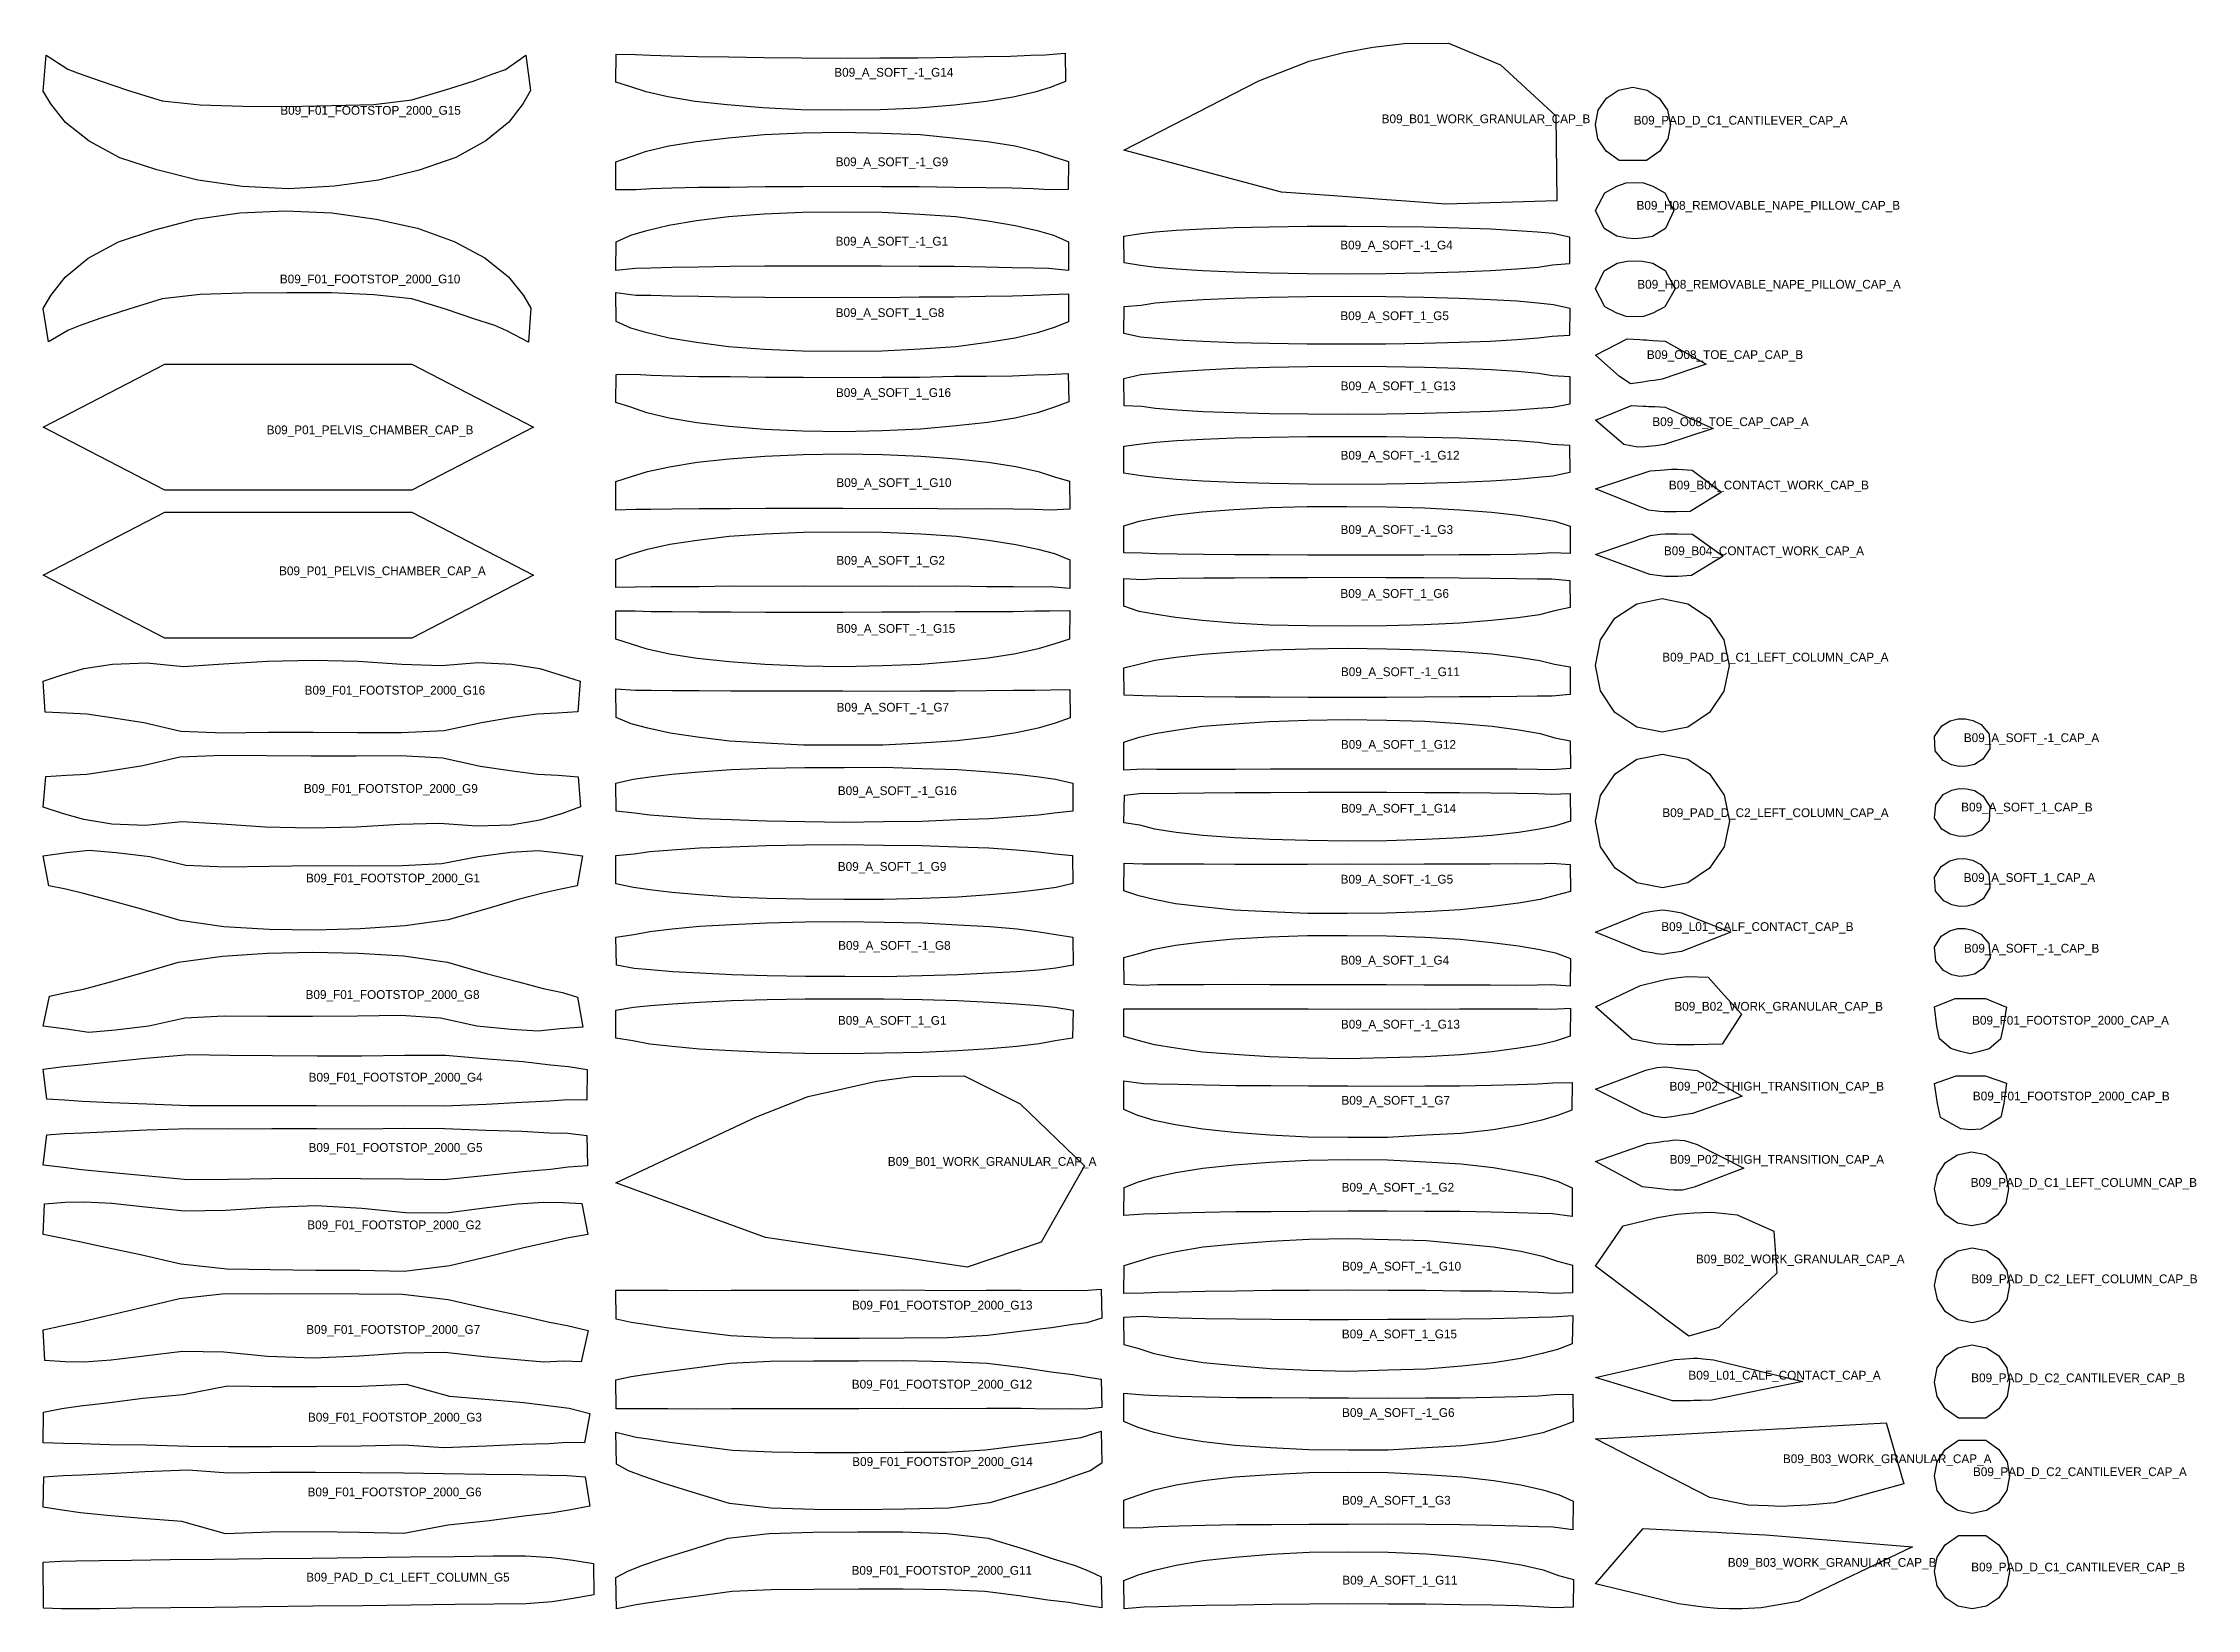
# Model space of a CAD drawing. Header units: millimetres. Extents: x 15 to 17457, y 15 to 1484.
# Drawn here: x 15499 to 17457, y 15 to 1439 of the extents above; entities that cross this region are included whole.
import ezdxf

# ---------------------------------------------------------------- set-up
doc = ezdxf.new("R2010")
doc.units = ezdxf.units.MM

msp = doc.modelspace()

# ---------------------------------------------------------------- texts
for s, p in [('B09_A_SOFT_-1_G14', (16218.3, 1408.6)), ('B09_F01_FOOTSTOP_2000_G15', (15714.6, 1374)), ('B09_B01_WORK_GRANULAR_CAP_B', (16716, 1366.3)), ('B09_PAD_D_C1_CANTILEVER_CAP_A', (16945.2, 1365)), ('B09_A_SOFT_-1_G9', (16219.6, 1327.2)), ('B09_H08_REMOVABLE_NAPE_PILLOW_CAP_B', (16947.7, 1287.6)), ('B09_A_SOFT_-1_G1', (16219.5, 1255)), ('B09_A_SOFT_-1_G4', (16678.3, 1251.5)), ('B09_F01_FOOTSTOP_2000_G10', (15714.2, 1220.6)), ('B09_H08_REMOVABLE_NAPE_PILLOW_CAP_A', (16948.4, 1215.8)), ('B09_A_SOFT_1_G8', (16219.6, 1190)), ('B09_A_SOFT_1_G5', (16678.4, 1187.2)), ('B09_O08_TOE_CAP_CAP_B', (16957.1, 1151.8)), ('B09_A_SOFT_1_G16', (16219.8, 1117.3)), ('B09_A_SOFT_1_G13', (16678.7, 1123.4)), ('B09_O08_TOE_CAP_CAP_A', (16962.1, 1090.8)), ('B09_P01_PELVIS_CHAMBER_CAP_B', (15702.3, 1083.4)), ('B09_A_SOFT_-1_G12', (16678.6, 1060.3)), ('B09_A_SOFT_1_G10', (16220.2, 1035.4)), ('B09_B04_CONTACT_WORK_CAP_B', (16977.1, 1033.2)), ('B09_A_SOFT_-1_G3', (16678.6, 992.7)), ('B09_B04_CONTACT_WORK_CAP_A', (16972.6, 973.4)), ('B09_P01_PELVIS_CHAMBER_CAP_A', (15713.5, 955.2)), ('B09_A_SOFT_1_G2', (16220.2, 964.7)), ('B09_A_SOFT_1_G6', (16678.5, 934.6)), ('B09_A_SOFT_-1_G15', (16220.1, 902.8)), ('B09_PAD_D_C1_LEFT_COLUMN_CAP_A', (16971.1, 876.7)), ('B09_A_SOFT_-1_G11', (16678.9, 863.4)), ('B09_F01_FOOTSTOP_2000_G16', (15736.7, 846.6)), ('B09_A_SOFT_-1_G7', (16220.4, 831.1)), ('B09_A_SOFT_1_G12', (16678.9, 797.3)), ('B09_A_SOFT_-1_CAP_A', (17245.3, 803.4)), ('B09_F01_FOOTSTOP_2000_G9', (15736, 757.2)), ('B09_A_SOFT_-1_G16', (16221.5, 755.2)), ('B09_A_SOFT_1_G14', (16679, 739.2)), ('B09_A_SOFT_1_CAP_B', (17242.9, 740.3)), ('B09_PAD_D_C2_LEFT_COLUMN_CAP_A', (16971.2, 735.2)), ('B09_A_SOFT_1_G9', (16221.5, 686.3)), ('B09_F01_FOOTSTOP_2000_G1', (15738, 675.8)), ('B09_A_SOFT_-1_G5', (16678.7, 674.7)), ('B09_A_SOFT_1_CAP_A', (17245.2, 676.2)), ('B09_L01_CALF_CONTACT_CAP_B', (16970.2, 631.6)), ('B09_A_SOFT_-1_G8', (16221.8, 614.5)), ('B09_A_SOFT_1_G4', (16678.7, 601.1)), ('B09_A_SOFT_-1_CAP_B', (17245.4, 611.9)), ('B09_F01_FOOTSTOP_2000_G8', (15737.6, 569.8)), ('B09_A_SOFT_1_G1', (16221.6, 546.3)), ('B09_A_SOFT_-1_G13', (16678.9, 542.8)), ('B09_B02_WORK_GRANULAR_CAP_B', (16982.1, 559.1)), ('B09_F01_FOOTSTOP_2000_CAP_A', (17252.8, 546.4)), ('B09_F01_FOOTSTOP_2000_G4', (15740.4, 494.6)), ('B09_P02_THIGH_TRANSITION_CAP_B', (16977.7, 486.4)), ('B09_A_SOFT_1_G7', (16679.4, 473.6)), ('B09_F01_FOOTSTOP_2000_CAP_B', (17253.5, 477.5)), ('B09_F01_FOOTSTOP_2000_G5', (15740.3, 430.7)), ('B09_B01_WORK_GRANULAR_CAP_A', (16267, 418)), ('B09_P02_THIGH_TRANSITION_CAP_A', (16977.8, 419.9)), ('B09_A_SOFT_-1_G2', (16679.6, 394.5)), ('B09_PAD_D_C1_LEFT_COLUMN_CAP_B', (17251.6, 398.9)), ('B09_F01_FOOTSTOP_2000_G2', (15739.1, 360.3)), ('B09_B02_WORK_GRANULAR_CAP_A', (17001.7, 329.3)), ('B09_A_SOFT_-1_G10', (16680, 322.7)), ('B09_PAD_D_C2_LEFT_COLUMN_CAP_B', (17252.1, 311.2)), ('B09_F01_FOOTSTOP_2000_G13', (16234.4, 287.3)), ('B09_F01_FOOTSTOP_2000_G7', (15738.2, 265.2)), ('B09_A_SOFT_1_G15', (16679.8, 261.1)), ('B09_F01_FOOTSTOP_2000_G12', (16234.2, 215.4)), ('B09_L01_CALF_CONTACT_CAP_A', (16994.9, 223.6)), ('B09_PAD_D_C2_CANTILEVER_CAP_B', (17252, 221.2)), ('B09_A_SOFT_-1_G6', (16680, 189.6)), ('B09_F01_FOOTSTOP_2000_G3', (15739.8, 185.4)), ('B09_F01_FOOTSTOP_2000_G14', (16234.6, 145)), ('B09_B03_WORK_GRANULAR_CAP_A', (17080.8, 147.6)), ('B09_PAD_D_C2_CANTILEVER_CAP_A', (17253.6, 135.8)), ('B09_F01_FOOTSTOP_2000_G6', (15739.4, 117.4)), ('B09_A_SOFT_1_G3', (16680, 109.8)), ('B09_B03_WORK_GRANULAR_CAP_B', (17030.7, 53.3)), ('B09_PAD_D_C1_LEFT_COLUMN_G5', (15738.2, 39.9)), ('B09_F01_FOOTSTOP_2000_G11', (16234, 46.1)), ('B09_A_SOFT_1_G11', (16680.2, 37.2)), ('B09_PAD_D_C1_CANTILEVER_CAP_B', (17252, 49.1))]:
    msp.add_text(s, height=8).set_placement(p)

# ---------------------------------------------------------------- linework, layer by layer
for points in [[(16020.1, 1429.1), (16037.7, 1428.9), (16051.2, 1428.2), (16069.9, 1427.6), (16094, 1426.9), (16122.3, 1426.6), (16154.2, 1426.1), (16188.6, 1425.8), (16224.2, 1425.6), (16259.8, 1425.9), (16294.2, 1425.9), (16326, 1426.5), (16354.5, 1426.9), (16378.4, 1427.4), (16397.1, 1428.1), (16410.1, 1428.5), (16428.2, 1430), (16428.4, 1404.3), (16414.6, 1398.8), (16400.6, 1394.6), (16380.9, 1389.9), (16356.3, 1386.1), (16327.3, 1382.7), (16295, 1380), (16260.1, 1378.6), (16224.1, 1378.1), (16188.1, 1378.5), (16153.2, 1380.3), (16120.9, 1382.9), (16091.9, 1386), (16067.1, 1390.4), (16047.4, 1394.7), (16033.4, 1399.4), (16019.6, 1403.6), (16020.1, 1429.1)], [(16736.5, 1438.7), (16776.9, 1439.2), (16824.1, 1419.4), (16874.2, 1373.1), (16875.4, 1295.6), (16774.4, 1292.8), (16738, 1295.4), (16716.2, 1297), (16696.7, 1298.4), (16672.5, 1300.1), (16625, 1303.6), (16481.6, 1341.8), (16604.3, 1404.8), (16650, 1422.6), (16681.5, 1430.5), (16707.9, 1435.5), (16736.5, 1438.7)], [(15501.6, 1428.1), (15521.3, 1415.4), (15531.8, 1411.4), (15550.9, 1404.7), (15576.7, 1396.2), (15607.2, 1386.7), (15641.8, 1383.1), (15680.4, 1381.8), (15720.8, 1381.6), (15761.3, 1382.3), (15799.8, 1383.2), (15834.2, 1387.6), (15864.7, 1396.8), (15890.1, 1404.6), (15908.9, 1411.5), (15919.3, 1415.3), (15938, 1428.1), (15942.2, 1395.9), (15935.5, 1384.1), (15922.4, 1367.3), (15901.6, 1350.2), (15874.1, 1335.2), (15841, 1323.6), (15804, 1314.6), (15763.8, 1308.9), (15722, 1306.7), (15680, 1308.7), (15639.5, 1314.4), (15602.2, 1323.8), (15568.8, 1334.9), (15540.7, 1350), (15519.4, 1367), (15505.9, 1383.8), (15498.9, 1395.5), (15501.6, 1428.1)], [(16956.8, 1332.3), (16932, 1332.3), (16920, 1340.9), (16912.6, 1352), (16910.3, 1365.1), (16912.8, 1378.2), (16920.4, 1389.2), (16931.4, 1396.4), (16944.4, 1399.1), (16957.4, 1396.4), (16968.4, 1389.2), (16976, 1378.2), (16978.5, 1365.1), (16976.2, 1352), (16968.8, 1340.9), (16956.8, 1332.3)], [(16019.6, 1331.3), (16033.5, 1336), (16047.7, 1340.8), (16068, 1345.6), (16092.9, 1349.8), (16122.1, 1353.1), (16154.5, 1355.9), (16189.4, 1357.5), (16225.5, 1358.1), (16261.5, 1357.3), (16296.3, 1355.9), (16328.8, 1352.8), (16357.7, 1349.7), (16382.7, 1345.7), (16403.1, 1340.7), (16417.5, 1335.7), (16431.2, 1331.6), (16431, 1306.1), (16413.7, 1305.6), (16399.1, 1306.5), (16380.1, 1307.2), (16356.1, 1307.6), (16327.5, 1307.8), (16295.5, 1308.4), (16261.1, 1308.3), (16225.5, 1308.7), (16189.9, 1308.5), (16155.4, 1308.4), (16123.4, 1307.9), (16094.9, 1307.7), (16070.7, 1307.1), (16051.5, 1306.6), (16037.8, 1305.8), (16019.8, 1305.6), (16019.6, 1331.3)], [(16973.5, 1303), (16981.7, 1286.8), (16974.1, 1270.5), (16962.2, 1263.4), (16952.9, 1261.7), (16946.1, 1261.2), (16939.1, 1261.7), (16929.9, 1263.5), (16918.2, 1270.5), (16910.3, 1286.9), (16918.8, 1303), (16929.8, 1309.1), (16938.3, 1312), (16946, 1312.3), (16953.9, 1312), (16962.4, 1309.1), (16973.5, 1303)], [(15498.9, 1197.7), (15506, 1209.6), (15519, 1226.3), (15539.8, 1243.5), (15567.4, 1258.4), (15600.6, 1269.3), (15637.5, 1278.9), (15677.8, 1284.8), (15719.6, 1286.7), (15761.6, 1284.9), (15801.9, 1278.9), (15839.3, 1270.7), (15872.8, 1258.7), (15900.7, 1243.8), (15922.1, 1226.7), (15935.6, 1209.7), (15942.5, 1198.2), (15940.3, 1167.1), (15920.5, 1177.5), (15909.6, 1182.2), (15890.7, 1188.4), (15864.7, 1197.2), (15834.2, 1206.6), (15799.6, 1210.3), (15761.1, 1211.9), (15720.6, 1211.9), (15680.1, 1211.6), (15641.6, 1210.5), (15607.2, 1206.7), (15576.9, 1197.2), (15551.3, 1189.1), (15532.7, 1182.4), (15522, 1178.1), (15503.7, 1167.6), (15498.9, 1197.7)], [(16019.9, 1258.4), (16033.3, 1264.5), (16048, 1268.7), (16068, 1273.6), (16092.9, 1277.7), (16122, 1281.4), (16154.5, 1283.8), (16189.3, 1285.3), (16225.3, 1285.6), (16261.4, 1285.3), (16296.2, 1283.5), (16328.7, 1281.3), (16357.9, 1277.5), (16382.7, 1273.2), (16402.7, 1268.8), (16417.7, 1264.4), (16431.2, 1258.5), (16431.2, 1232.2), (16413.1, 1234.3), (16399.4, 1234.4), (16380.1, 1234.8), (16355.7, 1235.3), (16327.2, 1235.9), (16295.4, 1235.9), (16260.8, 1236.4), (16225.2, 1236.2), (16189.5, 1236.4), (16155.1, 1236.2), (16123.2, 1236.1), (16094.9, 1235.4), (16070.6, 1235.1), (16051.4, 1234.4), (16037.7, 1234.1), (16019.6, 1232.3), (16019.9, 1258.4)], [(16481.6, 1263.7), (16496.9, 1265.9), (16510.4, 1267.4), (16529.2, 1268.9), (16553.3, 1270.2), (16581.6, 1271.3), (16613.7, 1272.2), (16648.2, 1272.6), (16684, 1272.8), (16719.8, 1272.5), (16754.3, 1272), (16786.4, 1271.2), (16814.8, 1270.1), (16838.9, 1268.8), (16857.8, 1267.4), (16871.7, 1266.2), (16886.9, 1263.1), (16886.7, 1238.4), (16871.4, 1237.1), (16858.3, 1235.1), (16839, 1233.4), (16814.9, 1231.9), (16786.5, 1230.8), (16754.4, 1229.8), (16719.9, 1229.3), (16684, 1229), (16648.2, 1229.3), (16613.7, 1229.8), (16581.6, 1230.8), (16553.2, 1232), (16529.1, 1233.6), (16510.3, 1235.2), (16496.8, 1236.8), (16481.8, 1239.2), (16481.6, 1263.7)], [(16982.7, 1215.6), (16973.3, 1199.4), (16962.5, 1193.4), (16953.9, 1190.5), (16946.3, 1190.2), (16938.4, 1190.5), (16929.9, 1193.4), (16918.9, 1199.4), (16910.3, 1215.6), (16918.3, 1232), (16930, 1239.1), (16939.3, 1240.8), (16946.2, 1241.2), (16953.1, 1240.8), (16962.4, 1239), (16973.9, 1232.2), (16982.7, 1215.6)], [(16019.6, 1212.2), (16037.9, 1210), (16051.5, 1209.9), (16070.7, 1209.4), (16095, 1208.9), (16123.3, 1208.3), (16155.3, 1208.1), (16189.7, 1207.9), (16225.4, 1208.1), (16261, 1207.9), (16295.5, 1208.3), (16327.4, 1208.3), (16355.8, 1208.9), (16380.2, 1209.4), (16399.5, 1209.8), (16413.6, 1210.5), (16431.2, 1211.1), (16431.4, 1185.5), (16418.1, 1180.4), (16403.1, 1175.6), (16382.8, 1170.9), (16358, 1166.7), (16328.8, 1162.9), (16296.3, 1160.7), (16261.5, 1159), (16225.5, 1158.7), (16189.5, 1159), (16154.7, 1160.6), (16122.1, 1163), (16093, 1166.7), (16068.1, 1170.9), (16048.3, 1175.5), (16033.4, 1179.8), (16020, 1185.8), (16019.6, 1212.2)], [(16482, 1199.7), (16497.2, 1200.8), (16510.2, 1202.8), (16529.1, 1204.4), (16553.3, 1205.9), (16581.7, 1207.1), (16613.8, 1208.1), (16648.2, 1208.6), (16684.1, 1209), (16719.9, 1208.7), (16754.4, 1208.2), (16786.6, 1207.2), (16815, 1206.1), (16839.1, 1204.6), (16858, 1203), (16872.1, 1201.4), (16887, 1198), (16886.8, 1173.3), (16871.1, 1172.4), (16858.3, 1170.8), (16839, 1169.2), (16814.9, 1167.9), (16786.5, 1166.8), (16754.4, 1165.9), (16719.9, 1165.4), (16684.1, 1165.2), (16648.3, 1165.4), (16613.8, 1165.8), (16581.7, 1166.6), (16553.3, 1167.7), (16529.3, 1169), (16510.7, 1170.5), (16496.7, 1171.7), (16481.6, 1175), (16482, 1199.7)], [(16973.7, 1168.2), (17011, 1147.1), (16971.1, 1133.5), (16963.6, 1132.4), (16960, 1131.9), (16956.9, 1131.5), (16953.3, 1130.9), (16942.3, 1129.4), (16932, 1136.1), (16910.3, 1155.4), (16939.2, 1170.2), (16950.8, 1169.5), (16954.2, 1169.3), (16956.7, 1169.2), (16959.1, 1169), (16962.6, 1168.8), (16973.7, 1168.2)], [(15609.6, 1147.1), (15834.2, 1147.1), (15944.8, 1089.8), (15834.1, 1032.5), (15703.1, 1032.5), (15676.6, 1032.5), (15609.6, 1032.5), (15498.9, 1089.8), (15609.6, 1147.1)], [(16020.1, 1137.7), (16037.4, 1138.2), (16051.9, 1137.1), (16070.9, 1136.6), (16095.2, 1136), (16123.7, 1135.9), (16155.7, 1135.4), (16190.1, 1135.2), (16225.7, 1135), (16261.4, 1135.4), (16295.7, 1135.4), (16327.7, 1136.1), (16356.3, 1136.2), (16380.4, 1136.6), (16399.6, 1137.3), (16413.1, 1137.7), (16430.9, 1138.7), (16431.7, 1112.9), (16417.5, 1107.6), (16403.1, 1102.9), (16382.9, 1098.1), (16358, 1094.1), (16329.1, 1091), (16296.6, 1087.9), (16261.7, 1086.5), (16225.7, 1085.7), (16189.7, 1086.3), (16154.8, 1087.8), (16122.3, 1090.6), (16093.2, 1093.9), (16068.3, 1098.1), (16047.9, 1102.9), (16033.3, 1108.1), (16019.6, 1112.3), (16020.1, 1137.7)], [(16481.6, 1134.2), (16497.1, 1137.7), (16510.7, 1138.9), (16529.6, 1140.6), (16553.6, 1142.1), (16582.2, 1143.4), (16614.3, 1144.5), (16648.8, 1144.9), (16684.6, 1145.2), (16720.4, 1145.1), (16755, 1144.3), (16786.9, 1143.5), (16815.4, 1142.3), (16839.4, 1140.8), (16858.6, 1139), (16871.4, 1136.9), (16887, 1135.8), (16887.1, 1110.9), (16871.5, 1107.8), (16858, 1106.8), (16839.3, 1105.3), (16815.3, 1104.1), (16786.9, 1103.1), (16755, 1102.3), (16720.4, 1101.7), (16684.6, 1101.5), (16648.9, 1101.6), (16614.3, 1102.1), (16582.3, 1102.9), (16553.8, 1103.9), (16529.7, 1105.2), (16510.5, 1106.7), (16497.8, 1108.5), (16482, 1109.3), (16481.6, 1134.2)], [(17017.3, 1088.7), (16973, 1074), (16965.4, 1072.9), (16961.5, 1072.6), (16958.7, 1072.4), (16955.6, 1072.1), (16948.9, 1071.6), (16936.2, 1074.2), (16910.3, 1096.1), (16943.2, 1109.4), (16953.4, 1109), (16956.5, 1108.8), (16958.7, 1108.7), (16960.9, 1108.7), (16964.1, 1108.5), (16973.9, 1108.1), (17017.3, 1088.7)], [(16481.7, 1072.7), (16497.5, 1074.8), (16510.6, 1076.2), (16529.6, 1077.7), (16553.6, 1079), (16582.1, 1080), (16614.2, 1080.8), (16648.7, 1081.3), (16684.5, 1081.5), (16720.3, 1081.3), (16754.8, 1080.7), (16786.8, 1080), (16815.2, 1079), (16839.1, 1077.7), (16858.2, 1076.2), (16870.9, 1074.5), (16886.7, 1073.5), (16887.1, 1048.7), (16871.6, 1045.3), (16858.1, 1044), (16839.3, 1042.3), (16815.3, 1040.7), (16786.8, 1039.5), (16754.9, 1038.7), (16720.3, 1037.9), (16684.4, 1037.8), (16648.7, 1038), (16614.2, 1038.5), (16582, 1039.5), (16553.4, 1040.8), (16529.4, 1042.3), (16510.4, 1044), (16497.2, 1045.7), (16481.6, 1047.9), (16481.7, 1072.7)], [(16019.6, 1040.5), (16033.9, 1045.1), (16048.4, 1049.5), (16068.6, 1053.9), (16093.6, 1058), (16122.7, 1061), (16155.2, 1063.6), (16190, 1065), (16226, 1065.7), (16262, 1064.9), (16296.9, 1063.6), (16329.3, 1060.9), (16358.3, 1058), (16383.4, 1054.1), (16403.8, 1049.5), (16418.5, 1044.8), (16432.3, 1040.8), (16432.6, 1015.3), (16415.3, 1014.5), (16400.3, 1015), (16381.1, 1015.4), (16357, 1015.6), (16328.2, 1015.4), (16296.2, 1015.8), (16261.8, 1015.7), (16226.1, 1016), (16190.5, 1015.8), (16156, 1015.8), (16123.9, 1015.5), (16095.3, 1015.6), (16070.9, 1015.3), (16051.6, 1015), (16038, 1014.9), (16019.7, 1014.5), (16019.6, 1040.5)], [(16998.4, 1050.7), (17024.9, 1030.7), (16996.6, 1013.1), (16983.9, 1012.8), (16979.4, 1012.8), (16976.3, 1012.8), (16973.2, 1012.9), (16968.5, 1013.1), (16958.5, 1014.3), (16910.3, 1033.7), (16960.1, 1050), (16969.2, 1050.8), (16972.9, 1051.1), (16975.9, 1051.3), (16979.6, 1051.6), (16984.9, 1051.5), (16998.4, 1050.7)], [(15609.7, 897.9), (15498.9, 955.2), (15609.6, 1012.5), (15767.2, 1012.5), (15834.2, 1012.5), (15944.8, 955.2), (15834.1, 897.9), (15609.7, 897.9)], [(16481.6, 1000.2), (16495.5, 1004.2), (16509.5, 1007.2), (16528.6, 1010.2), (16552.9, 1012.8), (16581.5, 1015.1), (16613.8, 1016.8), (16648.4, 1017.6), (16684.3, 1017.8), (16720.2, 1017.4), (16754.8, 1016.5), (16787.2, 1014.7), (16815.7, 1012.4), (16840, 1009.9), (16859.3, 1006.9), (16873.4, 1004.4), (16887.3, 999.9), (16887.3, 974.8), (16870.6, 975.4), (16857.7, 974.5), (16838.6, 974.1), (16814.7, 973.7), (16786.4, 973.6), (16754.4, 973.4), (16720, 973.4), (16684.2, 973.3), (16648.5, 973.4), (16614.1, 973.6), (16582.2, 973.8), (16553.9, 974), (16530, 974.4), (16511.4, 974.7), (16498.2, 975.1), (16481.7, 975.4), (16481.6, 1000.2)], [(16019.6, 969.5), (16033.2, 974.4), (16048.6, 979), (16068.9, 983.4), (16093.7, 987.1), (16122.8, 990.7), (16155.3, 992.7), (16190.2, 994.4), (16226.1, 994.5), (16262.1, 994.4), (16296.9, 992.7), (16329.4, 990.6), (16358.6, 987), (16383.3, 983.2), (16403.5, 979), (16418.6, 974.8), (16432.4, 969.2), (16432.6, 943), (16414.6, 944.5), (16400.7, 944.4), (16381.1, 944.5), (16356.7, 944.7), (16328.1, 945.1), (16296.1, 944.9), (16261.7, 945.2), (16226, 944.9), (16190.3, 945.1), (16155.8, 945), (16123.9, 945.1), (16095.3, 944.7), (16071, 944.7), (16051.7, 944.5), (16037.2, 944.2), (16019.7, 943.9), (16019.6, 969.5)], [(16910.3, 974.1), (16960.3, 991.2), (16969.3, 992.4), (16974, 992.7), (16977.4, 992.8), (16980.6, 992.8), (16985, 992.7), (16998.7, 992.4), (17026.4, 972.5), (16997.6, 954.8), (16985.4, 953.9), (16980.3, 953.9), (16977, 954), (16973.4, 954.1), (16969.1, 954.6), (16959.8, 955.7), (16910.3, 974.1)], [(16481.6, 952.1), (16498.3, 951.3), (16511.1, 952.2), (16530, 952.5), (16553.9, 952.8), (16582.2, 952.9), (16614.1, 953.1), (16648.5, 953.2), (16684.2, 953.3), (16719.9, 953.1), (16754.4, 953), (16786.4, 952.8), (16814.7, 952.6), (16838.6, 952.2), (16857.4, 951.8), (16870.8, 951.9), (16887.1, 950.5), (16887.4, 925.9), (16873.1, 922.7), (16859.4, 919.3), (16839.9, 916.4), (16815.7, 913.9), (16787.1, 911.7), (16754.7, 910), (16720.1, 909.1), (16684.2, 908.8), (16648.3, 909.1), (16613.7, 909.9), (16581.4, 911.6), (16552.8, 914), (16528.6, 916.7), (16509.5, 919.8), (16495.4, 922.2), (16481.6, 926.9), (16481.6, 952.1)], [(16019.6, 922.7), (16037.3, 922.9), (16051.7, 922.3), (16070.9, 922.1), (16095.2, 921.8), (16123.9, 921.9), (16155.9, 921.7), (16190.4, 921.7), (16226, 921.5), (16261.7, 921.9), (16296.1, 921.8), (16328.2, 922.2), (16357, 922.1), (16381, 922.3), (16400.5, 922.7), (16414.2, 922.8), (16432.6, 923), (16432.2, 897), (16418, 892.5), (16403.7, 888.3), (16383.4, 883.6), (16358.3, 879.7), (16329.3, 876.8), (16296.8, 874), (16262, 872.7), (16226, 871.8), (16189.9, 872.5), (16155.1, 873.9), (16122.7, 876.5), (16093.6, 879.4), (16068.6, 883.4), (16048.3, 887.8), (16033.8, 892.5), (16019.6, 897), (16019.6, 922.7)], [(16971.1, 933.9), (16994.4, 929.3), (17014, 916.1), (17027.2, 896.5), (17032, 873.1), (17027.2, 849.8), (17014, 830.2), (16994.4, 817), (16971.1, 812.4), (16947.9, 817.1), (16928.1, 830.2), (16915.1, 849.9), (16910.3, 873.1), (16915.1, 896.4), (16928.1, 916.1), (16947.9, 929.2), (16971.1, 933.9)], [(16481.6, 870.9), (16496.3, 874.7), (16509.8, 877.8), (16528.9, 880.6), (16553.3, 883.5), (16582.1, 885.5), (16614.2, 887.2), (16648.9, 888.2), (16684.8, 888.8), (16720.7, 888.3), (16755.3, 887.2), (16787.4, 885.8), (16816.2, 883.6), (16840.5, 880.7), (16859.8, 877.7), (16873.1, 874.2), (16887.5, 871.8), (16887.3, 846.8), (16870.9, 845.1), (16857.4, 845.2), (16838.9, 844.9), (16815.1, 844.7), (16786.8, 844.5), (16755, 844.4), (16720.5, 844.1), (16684.8, 844.1), (16649.1, 844.1), (16614.7, 844.2), (16582.7, 844.3), (16554.3, 844.6), (16530.4, 844.8), (16511.7, 845.2), (16498.7, 845.4), (16481.9, 846), (16481.6, 870.9)], [(15498.9, 858.9), (15516.4, 864.6), (15536, 870.3), (15562.1, 874.3), (15593.2, 875.5), (15626.7, 872.3), (15663.1, 874.5), (15703, 876.9), (15744.3, 877.9), (15785.5, 877.1), (15825, 874.4), (15861.1, 873.2), (15894.6, 875.7), (15925.1, 874.2), (15950.7, 870.2), (15969.9, 864.4), (15987.4, 858.9), (15985, 830.9), (15966.2, 829.8), (15948.3, 828.7), (15925.8, 825.8), (15897.5, 820.9), (15863.5, 813.8), (15824.9, 811.8), (15785.1, 811.9), (15744.4, 812.2), (15703.7, 812), (15663.4, 811.5), (15624.3, 813), (15590.5, 820.9), (15561.2, 825.4), (15538.7, 828.8), (15520.4, 829.8), (15500.7, 830.7), (15498.9, 858.9)], [(16019.6, 851.8), (16037.6, 850.5), (16051.7, 850.6), (16071.2, 850.3), (16095.5, 850.3), (16124, 849.9), (16156, 850), (16190.5, 849.9), (16226.2, 850.1), (16261.8, 849.8), (16296.3, 850.1), (16328.3, 850), (16356.8, 850.4), (16381.2, 850.5), (16400.7, 850.6), (16415.1, 850.9), (16432.6, 851.1), (16432.7, 825.5), (16419.1, 820.6), (16403.8, 816.1), (16383.6, 811.9), (16358.8, 808), (16329.6, 804.5), (16297.1, 802.3), (16262.3, 800.6), (16226.3, 800.6), (16190.3, 800.6), (16155.5, 802.3), (16123, 804.4), (16093.9, 808), (16069, 811.6), (16048.9, 816), (16033.7, 820.1), (16020, 825.8), (16019.6, 851.8)], [(16481.6, 803.3), (16495.5, 808), (16509.6, 811.3), (16528.6, 814.4), (16553.1, 817.8), (16581.9, 820.1), (16614.1, 822.1), (16648.7, 823.4), (16684.7, 824.1), (16720.7, 823.3), (16755.3, 822.5), (16787.6, 820.3), (16816.4, 817.8), (16840.7, 814.6), (16860.1, 811.3), (16873.5, 807.3), (16887.5, 804.6), (16887.6, 779.5), (16870.8, 778.2), (16857.3, 778.6), (16838.8, 778.7), (16815, 778.7), (16786.7, 778.7), (16754.9, 778.8), (16720.4, 778.7), (16684.8, 778.8), (16649.2, 778.7), (16614.8, 778.7), (16582.8, 778.6), (16554.4, 778.6), (16530.6, 778.4), (16511.6, 778.5), (16499.1, 778.9), (16481.6, 777.9), (16481.6, 803.3)], [(17268.4, 810.6), (17269, 797.3), (17262.5, 788), (17254.9, 783), (17247.6, 781.4), (17241.2, 781.2), (17234.2, 782.6), (17226.6, 786.6), (17219.3, 795.4), (17218.7, 808.6), (17225.2, 818.1), (17232.9, 822.9), (17240, 824.7), (17246.7, 824.7), (17253.5, 823.2), (17261, 819.3), (17268.4, 810.6)], [(15501.3, 772), (15520.2, 773.2), (15538.7, 774.2), (15560.8, 777.5), (15589.7, 782.2), (15623.4, 789.9), (15662.2, 791.5), (15702.1, 791.1), (15742.7, 790.8), (15783.5, 790.9), (15823.8, 791.3), (15862.4, 789), (15896.3, 781.6), (15925.8, 777.2), (15948.5, 774.1), (15967.2, 773.3), (15985.3, 771.8), (15987.7, 744.4), (15970.3, 738.1), (15950.5, 732.4), (15924.4, 728), (15893.3, 727), (15859.5, 729.4), (15823.2, 728.5), (15783.5, 726), (15742.2, 725.1), (15700.9, 726.1), (15661.3, 728.8), (15625.2, 731), (15592, 727.7), (15561.4, 728.9), (15535.9, 732.9), (15516.5, 738.4), (15498.9, 744.2), (15501.3, 772)], [(16971.2, 792.4), (16994.5, 787.8), (17014.2, 774.6), (17027.4, 755), (17032.2, 731.6), (17027.4, 708.3), (17014.2, 688.6), (16994.5, 675.4), (16971.2, 670.8), (16947.9, 675.5), (16928.2, 688.6), (16915.1, 708.3), (16910.3, 731.6), (16915.1, 754.9), (16928.2, 774.6), (16947.9, 787.8), (16971.2, 792.4)], [(16019.6, 766), (16035.5, 769.7), (16050.6, 771.8), (16070.7, 774.3), (16095.5, 776.3), (16124.5, 778.4), (16157, 779.6), (16191.6, 780.4), (16227.4, 780.4), (16263.3, 780.6), (16298, 779.5), (16330.4, 778.4), (16359.4, 776.4), (16384.2, 774.2), (16404.5, 771.9), (16419.3, 769.6), (16435.1, 766.2), (16435.2, 740.5), (16418.3, 738.9), (16404, 737.1), (16384, 735.3), (16359, 733.6), (16330, 732.6), (16297.8, 731.3), (16263.1, 731), (16227.3, 730.4), (16191.5, 730.9), (16156.9, 731.4), (16124.7, 732.6), (16095.7, 733.6), (16070.9, 735.3), (16050.7, 737), (16036.6, 738.9), (16019.9, 740.5), (16019.6, 766)], [(16482.1, 755), (16498.4, 756.9), (16512, 756.6), (16530.5, 756.9), (16554.4, 757.3), (16582.8, 757.6), (16614.8, 757.7), (16649.2, 757.8), (16684.9, 757.8), (16720.6, 757.9), (16755.1, 757.6), (16786.9, 757.5), (16815.2, 757.3), (16839, 757.1), (16857.9, 756.7), (16870.4, 756.1), (16887.5, 756.7), (16887.6, 731.5), (16873.2, 726.9), (16859.5, 724.2), (16840.6, 721.3), (16816.3, 718.5), (16787.5, 716.2), (16755.4, 714.7), (16720.8, 713.7), (16684.9, 713.2), (16648.9, 713.8), (16614.3, 714.7), (16582.2, 716.4), (16553.4, 718.4), (16529, 721.2), (16509.6, 724.1), (16496.2, 727.8), (16481.6, 730), (16482.1, 755)], [(17226.5, 755.6), (17234.3, 759.7), (17241.2, 761.2), (17247.7, 761), (17254.9, 759.3), (17262.6, 754.4), (17269, 744.8), (17268.3, 731.9), (17261.2, 723.1), (17253.5, 719.1), (17246.7, 717.6), (17240.1, 717.8), (17233, 719.6), (17225.4, 724.3), (17218.7, 734.1), (17219.8, 746.8), (17226.5, 755.6)], [(15498.9, 699.9), (15520.5, 703), (15540.8, 705.1), (15565.3, 702.9), (15596.1, 699.5), (15628.7, 691.4), (15664.8, 690.1), (15704.6, 690.7), (15745.5, 691.1), (15786.4, 691), (15825.5, 691.1), (15861.6, 692.9), (15894.5, 699.4), (15924.2, 703.4), (15949, 704.8), (15968.4, 702.8), (15989.5, 700), (15984.4, 672.8), (15969.7, 669.5), (15953.3, 665.9), (15931, 660.1), (15902.4, 651.8), (15867.2, 641.8), (15828, 636.4), (15787.3, 633.6), (15745.9, 632.4), (15704.5, 633.1), (15663.3, 635.5), (15623.5, 641), (15587.6, 651.7), (15558.8, 659.7), (15535.6, 665.8), (15519.5, 669.5), (15504.2, 672.8), (15498.9, 699.9)], [(16019.7, 700.2), (16036.5, 701.9), (16050.7, 703.8), (16070.8, 705.5), (16095.7, 707.2), (16124.6, 708.2), (16156.8, 709.4), (16191.4, 709.9), (16227.3, 710.4), (16263.1, 709.8), (16297.7, 709.4), (16330, 708.2), (16358.9, 707.1), (16383.8, 705.5), (16404, 703.7), (16418.9, 701.9), (16435, 700.2), (16435.3, 674.7), (16419.9, 671.3), (16404.4, 668.9), (16384.1, 666.5), (16359.3, 664.4), (16330.3, 662.4), (16297.9, 661.3), (16263.2, 660.2), (16227.4, 660.3), (16191.6, 660.4), (16156.9, 661.2), (16124.5, 662.4), (16095.5, 664.5), (16070.6, 666.5), (16050.5, 668.9), (16035.6, 671.2), (16019.6, 674.5), (16019.7, 700.2)], [(16482, 693.2), (16498.8, 692.8), (16511.9, 692.7), (16530.3, 692.6), (16554.2, 692.6), (16582.4, 692.4), (16614.4, 692.5), (16648.7, 692.5), (16684.4, 692.6), (16720.1, 692.5), (16754.5, 692.6), (16786.5, 692.6), (16814.7, 692.8), (16838.6, 692.9), (16857.3, 692.8), (16870.8, 693.2), (16887.4, 692.2), (16887.6, 667.5), (16873.7, 664), (16860.1, 660.2), (16840.5, 656.9), (16816.3, 653.9), (16787.5, 650.9), (16755.1, 649.1), (16720.4, 647.7), (16684.5, 647.6), (16648.6, 647.6), (16613.9, 648.9), (16581.6, 650.6), (16552.9, 653.5), (16528.6, 656.4), (16509.2, 660.1), (16495.1, 663.7), (16481.6, 668.2), (16482, 693.2)], [(17267.9, 683.6), (17269, 671), (17262.9, 660.9), (17255.1, 656), (17248, 654.1), (17241.3, 653.9), (17234.5, 655.3), (17227, 659.1), (17219.5, 667.7), (17218.7, 680.7), (17224.8, 690.4), (17232.5, 695.5), (17239.6, 697.2), (17246.2, 697.6), (17253.2, 696.1), (17260.8, 692.2), (17267.9, 683.6)], [(16953.6, 648.1), (16962, 649.6), (16966.4, 650.3), (16971.4, 650.8), (16976.2, 650.1), (16980.3, 649.5), (16988.6, 648), (17033.4, 630.5), (16988.6, 613.1), (16980.3, 611.6), (16976.2, 611), (16971.5, 610.3), (16966.3, 610.8), (16962, 611.6), (16953.6, 613.1), (16910.3, 630.5), (16953.6, 648.1)], [(16019.6, 625.9), (16036, 628.4), (16050.6, 631.2), (16070.9, 633.6), (16095.7, 635.9), (16124.8, 637.4), (16157.1, 638.9), (16191.8, 639.8), (16227.7, 640.2), (16263.6, 639.6), (16298.2, 639), (16330.6, 637.3), (16359.6, 635.7), (16384.5, 633.5), (16404.7, 630.9), (16419.8, 628.3), (16435.3, 625.9), (16435.5, 600.5), (16419.7, 597.7), (16404.2, 596.1), (16384.1, 594.5), (16359.5, 593.1), (16330.6, 591.6), (16298.2, 590.9), (16263.6, 590), (16227.8, 590.3), (16192, 590.2), (16157.4, 590.8), (16125, 591.6), (16096, 593.2), (16071.4, 594.6), (16051.3, 596.3), (16036.5, 597.6), (16020.3, 600.4), (16019.6, 625.9)], [(16481.6, 607.6), (16495.3, 611.2), (16509, 615.2), (16528.6, 618.8), (16552.8, 621.7), (16581.6, 624.6), (16613.9, 626.3), (16648.6, 627.5), (16684.5, 627.6), (16720.4, 627.3), (16755.1, 626), (16787.5, 624.1), (16816.3, 621.1), (16840.4, 618.1), (16859.7, 614.9), (16874.1, 611.7), (16887.6, 606.7), (16887.4, 581.4), (16870.4, 582.6), (16857.5, 582.2), (16838.6, 582.1), (16814.6, 582.2), (16786.4, 582.4), (16754.4, 582.4), (16720.1, 582.6), (16684.4, 582.6), (16648.7, 582.7), (16614.3, 582.7), (16582.4, 582.8), (16554.2, 582.7), (16530.2, 582.7), (16512.1, 582.6), (16498.5, 582), (16481.9, 582.9), (16481.6, 607.6)], [(17269.1, 607.2), (17262.8, 597.4), (17255.1, 592.4), (17248.1, 590.7), (17241.5, 590.3), (17234.5, 591.8), (17226.8, 595.7), (17219.8, 604.3), (17218.7, 616.9), (17224.8, 627), (17232.7, 631.9), (17239.7, 633.8), (17246.4, 633.9), (17253.2, 632.5), (17260.8, 628.7), (17268, 620.2), (17269.1, 607.2)], [(15504.7, 572.3), (15519.9, 575.6), (15535.8, 578.8), (15558.2, 584.9), (15586.9, 593), (15622.2, 603.3), (15662, 608.6), (15702.8, 611.4), (15744.1, 612.4), (15785.5, 611.5), (15826.6, 609.1), (15866.5, 603.2), (15901.9, 593), (15931.1, 585.3), (15953.5, 579.3), (15971.1, 575.8), (15984.8, 571.5), (15989.8, 544.2), (15969, 542.6), (15949.2, 540.6), (15924.5, 542.1), (15893.4, 545), (15860.2, 552.3), (15824.3, 554.6), (15784.8, 554), (15743.9, 553.7), (15703, 553.8), (15663.7, 554), (15627.8, 552.4), (15595.1, 544.9), (15564.8, 541.5), (15540.4, 539.4), (15520.2, 542.2), (15498.9, 545.1), (15504.7, 572.3)], [(16951.3, 581.9), (16966.1, 585.6), (16975.1, 587.7), (16983.6, 589.1), (16993.9, 590.3), (17012.7, 589.6), (17024.8, 576.3), (17043.2, 556.1), (17025.7, 528.7), (16999.7, 528.2), (16990.3, 528), (16983.1, 528.2), (16976, 528.5), (16965.4, 529.1), (16943.7, 533.1), (16910.3, 562.5), (16951.3, 581.9)], [(16019.8, 559.6), (16035.6, 562.3), (16051.2, 563.7), (16071.2, 565.4), (16095.9, 566.8), (16124.8, 568.4), (16157.2, 569.2), (16191.9, 569.8), (16227.6, 569.8), (16263.4, 570), (16298.1, 569.2), (16330.4, 568.5), (16359.3, 567), (16383.9, 565.5), (16403.9, 563.9), (16418.7, 562.3), (16435.6, 559.7), (16435, 534), (16419, 531.6), (16404.6, 529.1), (16384.3, 526.5), (16359.4, 524.3), (16330.4, 522.7), (16298.1, 521), (16263.4, 520.5), (16227.6, 519.8), (16191.6, 520.2), (16156.9, 521.1), (16124.7, 522.6), (16095.6, 524.1), (16070.8, 526.4), (16050.5, 528.8), (16035.2, 531.7), (16019.6, 534.2), (16019.8, 559.6)], [(17281.1, 544.3), (17278.5, 533.2), (17268.2, 524.4), (17259.5, 522), (17251.1, 519.9), (17242.2, 521.9), (17233.5, 524.8), (17223.3, 533.5), (17220.9, 545), (17218.7, 562.7), (17237.5, 570.3), (17246.5, 570.2), (17251.2, 570.2), (17255.9, 570.2), (17264.9, 570.1), (17284.2, 562.4), (17281.1, 544.3)], [(16481.6, 560.7), (16498.8, 560.8), (16511.8, 560.7), (16530.6, 560.8), (16554.3, 560.7), (16582.8, 560.8), (16614.7, 560.7), (16649.1, 560.7), (16684.8, 560.6), (16720.4, 560.7), (16754.9, 560.6), (16786.7, 560.8), (16815, 560.8), (16838.7, 560.8), (16857.6, 560.9), (16870.1, 560.5), (16887.7, 561.4), (16887.4, 536), (16873.6, 531.4), (16859.7, 528.2), (16840.7, 524.9), (16816.4, 521.7), (16787.6, 519.1), (16755.3, 517), (16720.7, 516.1), (16684.7, 515.3), (16648.7, 516), (16614, 517.3), (16581.9, 519.2), (16553.1, 521.5), (16528.6, 524.9), (16509.4, 528), (16495.7, 531.6), (16481.6, 535.5), (16481.6, 560.7)], [(15498.9, 505.9), (15517.6, 508.3), (15534.2, 510), (15559.4, 512.6), (15592.1, 516), (15631.5, 519.4), (15668.3, 518.7), (15707.3, 518.3), (15748, 518.1), (15788.6, 518), (15827.8, 518.8), (15864.7, 518.7), (15903.3, 515.3), (15935.5, 512.8), (15960.3, 509.9), (15976.6, 508.5), (15993.6, 505.6), (15993.2, 477.8), (15975.6, 477.9), (15959.6, 476.7), (15934.3, 475.7), (15901.9, 473.7), (15863.7, 472.2), (15827.4, 472.6), (15788.3, 472.3), (15747.5, 472.6), (15706.9, 472.7), (15667.7, 472.5), (15631.3, 472.6), (15593.2, 474.1), (15560.5, 475.3), (15534.8, 476.6), (15518.5, 477.6), (15502.3, 478.5), (15498.9, 505.9)], [(16336.4, 499.8), (16387.4, 474.3), (16445.9, 417.9), (16406.3, 348.7), (16339, 325.9), (16288.7, 333.3), (16261.2, 337.4), (16237.4, 340.8), (16208.8, 345), (16155.9, 352.8), (16019.6, 402.7), (16147.5, 462.7), (16194.6, 481.2), (16228.4, 488.8), (16256.7, 494.9), (16289.2, 499.3), (16336.4, 499.8)], [(16481.6, 495.3), (16499.5, 492.9), (16512.1, 492.7), (16531.1, 492.2), (16555, 491.7), (16583.3, 491.2), (16615.2, 491), (16649.5, 490.7), (16685.2, 490.7), (16720.8, 490.5), (16755.1, 490.8), (16787.2, 490.9), (16815.4, 491.5), (16839.2, 492.1), (16857.9, 492.7), (16871.7, 493.5), (16889.2, 493.7), (16889, 468.5), (16875.9, 463.9), (16861.7, 459.4), (16841.9, 455), (16817.3, 450.9), (16788.2, 447.5), (16756, 445.9), (16721.2, 443.8), (16685.1, 443.7), (16649.1, 444.2), (16614.3, 446), (16582, 448.2), (16553.3, 451.3), (16528.6, 455.2), (16509.2, 459.3), (16494.3, 463.7), (16481.6, 469.3), (16481.6, 495.3)], [(16973.9, 508), (16979.6, 507.4), (16983.7, 506.9), (16989.1, 506.3), (17002.8, 504.8), (17043.9, 481.5), (16998.6, 465.5), (16988.5, 464), (16983.5, 463.3), (16979.4, 462.7), (16972.9, 461.7), (16964.3, 463), (16953.4, 466.3), (16910.3, 487.8), (16956.1, 504.9), (16966.2, 507.3), (16973.9, 508)], [(17284.2, 493.1), (17281.8, 474.7), (17279, 462.4), (17268.5, 455.8), (17260.8, 451.4), (17251.4, 450.7), (17242.5, 451.7), (17235.2, 455.5), (17224.1, 462), (17221.4, 474.6), (17218.7, 492.8), (17238.4, 499.8), (17246.9, 499.8), (17251.5, 499.8), (17256.1, 499.9), (17264.6, 499.9), (17284.2, 493.1)], [(15502.3, 446.2), (15518.5, 447.3), (15535, 447.9), (15560.4, 449.2), (15593.2, 450.8), (15631.5, 451.9), (15667.7, 451.8), (15706.8, 452), (15747.6, 452), (15788.3, 451.8), (15827.4, 452.2), (15863.8, 452), (15901.8, 450.6), (15934.3, 449.6), (15959.5, 448.1), (15976.1, 447.6), (15993.2, 445.6), (15993.8, 418.1), (15976.2, 416.9), (15960.3, 414.8), (15935.1, 412.5), (15903.1, 409.1), (15863.7, 405.4), (15826.9, 406), (15787.9, 406.1), (15747.2, 406.5), (15706.6, 406.3), (15667.5, 405.6), (15630.6, 405.2), (15591.5, 409), (15559.1, 411.9), (15533.8, 414.5), (15517.4, 416.6), (15498.9, 418.7), (15502.3, 446.2)], [(16976.5, 440.9), (16982.4, 441.7), (16991.4, 441.1), (17002.9, 437.5), (17045.4, 415.9), (17000.2, 398.7), (16989.5, 396), (16981.5, 395.8), (16976.3, 396.3), (16972.2, 396.7), (16966.8, 397.3), (16953, 398.8), (16910.3, 422.1), (16957.3, 438.2), (16967.5, 439.6), (16972.4, 440.3), (16976.5, 440.9)], [(16481.8, 398.4), (16494.8, 403.5), (16509.2, 407.8), (16528.7, 412.1), (16553.4, 416), (16582.2, 419), (16614.4, 421.3), (16649.2, 423.1), (16685.2, 423.7), (16721.3, 423.6), (16756.1, 421.5), (16788.3, 419.8), (16817.4, 416.5), (16842, 412.4), (16861.7, 408.2), (16876.5, 403.7), (16889.3, 398), (16889.1, 372), (16871.2, 374.5), (16858.5, 374.8), (16839.4, 375.3), (16815.6, 375.9), (16787.3, 376.4), (16755.3, 376.6), (16721, 376.8), (16685.3, 376.7), (16649.7, 376.6), (16615.4, 376.3), (16583.4, 376.1), (16555.1, 375.5), (16531.3, 375.1), (16512.6, 374.5), (16499.3, 374.1), (16481.6, 372.8), (16481.8, 398.4)], [(17239.5, 428.1), (17252.3, 430.7), (17265.2, 428.2), (17276.1, 420.9), (17283.5, 410), (17285.9, 397.1), (17283.5, 384.2), (17276.1, 373.3), (17265.2, 366), (17252.3, 363.4), (17239.5, 366), (17228.5, 373.3), (17221.3, 384.2), (17218.7, 397.1), (17221.3, 409.9), (17228.5, 420.9), (17239.5, 428.1)], [(15500.2, 383.3), (15518.9, 385), (15536.5, 385.2), (15561.5, 384.1), (15591.7, 380.8), (15627.5, 377.2), (15665.2, 377.6), (15705.6, 380.4), (15747.2, 381.8), (15788.8, 379.4), (15828.4, 375.5), (15865.4, 375.4), (15900.2, 379.7), (15930.1, 383.3), (15954.3, 385.1), (15972.2, 384.8), (15988.9, 383.7), (15994.1, 355.5), (15975, 352.3), (15959.5, 348.6), (15935.9, 343.4), (15905.6, 335.9), (15868.7, 327), (15827.1, 322), (15787.2, 322.8), (15746.6, 322.9), (15705.8, 323.3), (15666, 324), (15624.3, 328.6), (15587.4, 337), (15555.8, 343.7), (15532, 348.9), (15515.8, 352.2), (15498.9, 355.7), (15500.2, 383.3)], [(17039.3, 373.5), (17072.6, 358.5), (17075.2, 320.3), (17051.9, 298.4), (17038.3, 285.7), (17022.6, 270.9), (16995.2, 263.1), (16974.5, 278.7), (16961.2, 288.7), (16945.9, 300.2), (16910.3, 326.9), (16935.7, 363.3), (16966.9, 370.9), (16984.6, 374), (16999.8, 375.3), (17016.3, 375.8), (17039.3, 373.5)], [(16482, 327.5), (16495.8, 331.7), (16509.3, 335.9), (16529, 340.1), (16553.8, 344.2), (16582.7, 347.1), (16614.9, 349.5), (16649.7, 351.3), (16685.9, 352), (16721.9, 351.1), (16756.6, 350), (16788.9, 347.2), (16817.8, 344.3), (16842.4, 340.5), (16862.2, 336), (16875.9, 331.4), (16889.4, 327.8), (16889.6, 302.6), (16872.5, 301.9), (16858.3, 302.8), (16840, 303.4), (16816, 303.9), (16787.7, 304.1), (16755.9, 304.6), (16721.5, 304.7), (16685.9, 304.9), (16650.3, 304.7), (16615.9, 304.5), (16584, 304), (16555.6, 303.8), (16531.6, 303.1), (16513, 302.7), (16499.7, 302.1), (16481.6, 302), (16482, 327.5)], [(17239.8, 340.8), (17252.8, 343.4), (17265.9, 340.9), (17276.9, 333.5), (17284.4, 322.4), (17286.9, 309.3), (17284.4, 296.3), (17276.9, 285.2), (17265.9, 277.8), (17252.8, 275.2), (17239.8, 277.9), (17228.7, 285.2), (17221.4, 296.3), (17218.7, 309.3), (17221.4, 322.4), (17228.7, 333.5), (17239.8, 340.8)], [(15498.9, 268.7), (15515.7, 272.5), (15531.7, 275.8), (15555.1, 281.4), (15586, 288.7), (15623.1, 297.4), (15664.6, 302), (15704.5, 301.6), (15745.2, 301.9), (15786, 301.6), (15825.8, 301.3), (15867.1, 296.5), (15904.4, 288.1), (15935.7, 281.4), (15959.4, 275.9), (15975.3, 272.7), (15994.5, 268.1), (15988.1, 239.7), (15972.2, 240.4), (15954.3, 239.5), (15930, 241.5), (15899.6, 244.3), (15864.2, 248.1), (15826.3, 247.6), (15786.2, 244.8), (15744.7, 243), (15703.1, 244.6), (15663.2, 248.4), (15625.7, 249.1), (15590.7, 244.9), (15560.7, 241.4), (15536.4, 239.5), (15519, 239.6), (15500.4, 241.1), (15498.9, 268.7)], [(16019.6, 305), (16035.9, 304.8), (16047.7, 304.9), (16067.1, 304.9), (16093, 304.7), (16124.6, 304.8), (16160.7, 305), (16199.9, 304.8), (16240.5, 304.8), (16281.3, 305.1), (16320.4, 304.7), (16356.5, 305), (16388.2, 305), (16414.1, 304.5), (16433.5, 304.9), (16444.9, 304.5), (16461, 305.9), (16461.5, 279.5), (16447.9, 275.2), (16435.2, 273.6), (16415.9, 270.6), (16389.8, 267.6), (16357.9, 263.6), (16321.2, 261.5), (16281.7, 261.4), (16241, 261), (16200.1, 261), (16160.7, 261.7), (16124, 263.3), (16091.7, 267.2), (16065.5, 270.8), (16046.2, 273.6), (16033.7, 275.4), (16020.1, 278.6), (16019.6, 305)], [(16481.6, 280.4), (16498.8, 281.3), (16513.1, 280.3), (16531.5, 279.7), (16555.5, 279.2), (16583.9, 279), (16615.8, 278.6), (16650.2, 278.4), (16685.8, 278.2), (16721.4, 278.5), (16755.8, 278.6), (16787.6, 279), (16816, 279.3), (16839.9, 279.8), (16858.5, 280.4), (16871.4, 280.6), (16889.7, 281.9), (16889.3, 256.1), (16875.8, 251.1), (16861.9, 247.2), (16842.4, 242.8), (16817.7, 238.9), (16788.9, 235.9), (16756.5, 233.2), (16721.8, 232.1), (16685.8, 231.1), (16649.7, 231.8), (16614.9, 233.5), (16582.7, 236), (16553.7, 238.8), (16529, 242.8), (16509.1, 247.1), (16495.5, 251.7), (16481.9, 255.2), (16481.6, 280.4)], [(17240.4, 188.5), (17228.4, 197.1), (17221, 208.2), (17218.7, 221.3), (17221.2, 234.3), (17228.8, 245.4), (17239.8, 252.6), (17252.8, 255.2), (17265.8, 252.6), (17276.8, 245.4), (17284.4, 234.3), (17286.9, 221.3), (17284.6, 208.2), (17277.2, 197.1), (17265.2, 188.5), (17240.4, 188.5)], [(16019.6, 223.3), (16033.6, 226.3), (16045.8, 228.3), (16065.3, 231.1), (16091.3, 234.2), (16123.2, 238.6), (16160, 240.3), (16199.4, 240.7), (16240.2, 240.8), (16281.1, 241), (16320.5, 240.1), (16357.2, 238.6), (16389.6, 234.5), (16415.6, 230.7), (16435.1, 228.3), (16447.1, 226.1), (16461, 224.1), (16461.5, 198.1), (16445.7, 196.7), (16433.3, 197.1), (16414.1, 196.7), (16388.1, 197.2), (16356.6, 197.2), (16320.5, 196.9), (16281.3, 197.2), (16240.7, 197), (16199.9, 196.9), (16160.7, 197.1), (16124.7, 197), (16093, 196.8), (16067, 197), (16047.9, 197), (16035.9, 196.9), (16020.1, 197.1), (16019.6, 223.3)], [(16910.3, 225.4), (16982.3, 241.9), (16991.6, 242.5), (16995.7, 242.8), (16999.4, 243.1), (17003.6, 243), (17008.2, 242.5), (17017.6, 241.6), (17098.8, 221.9), (17016.1, 204.9), (17006.4, 204.7), (17002.6, 204.6), (16999.8, 204.5), (16996.9, 204.4), (16992.6, 204.3), (16980.3, 204.3), (16910.3, 225.4)], [(15499.2, 193.9), (15515.9, 197.2), (15532.8, 199.7), (15557.2, 202.6), (15589.5, 206.7), (15626.2, 209.9), (15666.7, 217.9), (15707, 217.2), (15747.6, 217.2), (15788, 217.6), (15828.9, 219.5), (15868.5, 208.5), (15904.4, 205.4), (15935.9, 202.7), (15960.2, 199.8), (15977.1, 197.6), (15996, 192.9), (15991.1, 166.2), (15975, 166.3), (15959.2, 165.3), (15934.2, 164.6), (15902.2, 163), (15863.2, 161.5), (15826.9, 164.1), (15788.2, 162.9), (15747.4, 162.7), (15706.6, 162.5), (15667.4, 162.5), (15631, 162.8), (15592.2, 163.9), (15559.4, 164.4), (15534, 165.1), (15517.5, 165.6), (15498.9, 166.1), (15499.2, 193.9)], [(16481.6, 211.1), (16499.3, 209.6), (16512.8, 209.1), (16531.6, 208.5), (16555.5, 208), (16583.9, 207.4), (16615.7, 207.2), (16650.1, 206.9), (16685.7, 206.9), (16721.4, 206.7), (16755.7, 207), (16787.7, 207.1), (16816.1, 207.7), (16840, 208.3), (16858.7, 208.9), (16872.4, 209.9), (16889.9, 210.4), (16890.1, 185.1), (16877.1, 180.3), (16862.6, 175.3), (16842.6, 170.8), (16817.9, 166.7), (16788.9, 163.4), (16756.6, 161.4), (16721.8, 159.5), (16685.7, 159.4), (16649.8, 159.7), (16615, 161.4), (16582.6, 163.6), (16553.7, 167.1), (16529.1, 170.9), (16509.2, 175.6), (16494.5, 180.1), (16481.6, 185.4), (16481.6, 211.1)], [(16019.6, 175.7), (16038.2, 171.2), (16049.5, 169.6), (16068.9, 166.8), (16094.8, 163.3), (16125.9, 159.5), (16161.4, 158), (16200.3, 157.3), (16240.8, 157.2), (16281.5, 157.6), (16320.4, 157.7), (16355.7, 159.7), (16386.9, 163.7), (16412.6, 166.6), (16431.8, 169.5), (16442.7, 170.9), (16461, 176.7), (16461.6, 147.5), (16450.8, 140.5), (16437.7, 136), (16418.2, 129.1), (16392.2, 121.3), (16359.8, 111.4), (16322.1, 106.6), (16282.3, 105.7), (16241.5, 105.1), (16200.4, 105.4), (16160.7, 106.8), (16123, 110.8), (16090, 120.8), (16063.7, 129.2), (16044.1, 135.9), (16031.1, 140.5), (16020.2, 146.6), (16019.6, 175.7)], [(17092.7, 179.7), (17108.2, 180.6), (17174.6, 184.3), (17190.7, 128.8), (17127.6, 111.5), (17103.7, 109.3), (17090.5, 108.7), (17079.3, 108.1), (17067.3, 108.7), (17049.3, 109.5), (17014.4, 116.5), (16910.3, 169.6), (17047.5, 177.2), (17065.7, 178.2), (17075.5, 178.8), (17083.5, 179.2), (17092.7, 179.7)], [(17265.2, 168.5), (17277.2, 159.9), (17284.6, 148.8), (17286.9, 135.7), (17284.4, 122.7), (17276.8, 111.6), (17265.8, 104.4), (17252.8, 101.7), (17239.8, 104.4), (17228.8, 111.6), (17221.2, 122.7), (17218.7, 135.7), (17221, 148.8), (17228.4, 159.9), (17240.4, 168.5), (17265.2, 168.5)], [(15499.6, 135.2), (15517.3, 136.3), (15533.8, 136.9), (15558.9, 138.2), (15591.4, 139.9), (15630.8, 141.5), (15667.1, 138.8), (15705.8, 139.5), (15746.7, 139.5), (15787.4, 139.1), (15826.6, 138.9), (15862.9, 138.3), (15901.6, 137.6), (15933.9, 137.4), (15959, 136.6), (15975.5, 136.5), (15991.9, 135.1), (15996, 108.6), (15976.9, 104.9), (15960.5, 102.2), (15936.1, 99.4), (15904.4, 95.1), (15867.3, 91.1), (15826.9, 83.5), (15786.5, 84.4), (15746, 85.1), (15705.6, 84.8), (15664.7, 83.4), (15625.2, 94.5), (15589, 97.3), (15557.3, 100.1), (15532.9, 102.3), (15516.2, 104.7), (15498.9, 107.6), (15499.6, 135.2)], [(16481.7, 113.8), (16494.7, 118.4), (16509.1, 123.2), (16529.1, 127.9), (16553.7, 131.7), (16582.6, 135.2), (16615, 137.4), (16649.8, 139.1), (16685.8, 139.4), (16721.8, 139.2), (16756.6, 137.3), (16789, 135.3), (16818, 131.9), (16842.6, 127.9), (16862.5, 123.4), (16877.4, 118.7), (16890.2, 113.1), (16889.9, 87), (16872, 89.4), (16859, 89.8), (16840, 90.3), (16816.1, 90.9), (16787.7, 91.5), (16755.8, 91.7), (16721.4, 92), (16685.8, 91.8), (16650.1, 91.9), (16615.7, 91.6), (16583.9, 91.4), (16555.5, 90.8), (16531.6, 90.4), (16513, 89.7), (16499.1, 88.8), (16481.6, 88.5), (16481.7, 113.8)], [(16019.6, 43.5), (16030.7, 49.4), (16043.4, 54.4), (16063, 61.1), (16088.9, 69.1), (16121.4, 79.4), (16159.1, 83.7), (16198.8, 84.7), (16239.7, 85.1), (16280.7, 85), (16320.6, 83.5), (16358.2, 79.3), (16391.3, 69.3), (16417.4, 60.7), (16437.2, 54.4), (16449.9, 49.3), (16461, 44.2), (16461.6, 16.1), (16443.4, 18.6), (16431.5, 20.8), (16412.4, 23.1), (16386.4, 27), (16355.3, 30.9), (16319.8, 32.3), (16280.9, 33.1), (16240.4, 33), (16199.7, 32.8), (16160.8, 32.5), (16125.5, 30.8), (16094.4, 26.6), (16068.5, 23.4), (16049.6, 20.7), (16038.1, 18.8), (16020.2, 15), (16019.6, 43.5)], [(17006.7, 85.4), (17020.7, 84.7), (17029.2, 84.3), (17036.9, 83.9), (17046.4, 83.4), (17065.1, 82.5), (17198.7, 71.4), (17094.8, 21.9), (17061, 16), (17043.8, 15.2), (17032.2, 15), (17021.2, 15.5), (17008.3, 16.7), (16985.9, 19.5), (16910.3, 37.9), (16953.8, 88.1), (17006.7, 85.4)], [(17240.4, 81.7), (17265.2, 81.7), (17277.2, 73.2), (17284.6, 62.1), (17286.9, 49), (17284.4, 35.9), (17276.8, 24.9), (17265.8, 17.6), (17252.8, 15), (17239.8, 17.6), (17228.8, 24.9), (17221.2, 35.9), (17218.7, 49), (17221, 62.1), (17228.4, 73.2), (17240.4, 81.7)], [(15498.9, 57.5), (15515.1, 58.5), (15528.7, 58.9), (15550.3, 59.1), (15579.2, 59.5), (15614.5, 59.9), (15654.7, 60.3), (15698.3, 60.8), (15743.7, 61.3), (15789.1, 61.8), (15832.8, 62.3), (15873, 62.8), (15908.3, 63.2), (15937.6, 63.4), (15961.5, 61.9), (15980.5, 59.5), (15999.5, 56.4), (15999.6, 27.8), (15980.9, 24.4), (15961.8, 21.6), (15938.1, 19.7), (15908.7, 19.3), (15873.5, 18.9), (15833.3, 18.4), (15789.6, 17.9), (15744.2, 17.4), (15698.8, 16.9), (15655.2, 16.4), (15615, 16), (15579.7, 15.6), (15550.8, 15.2), (15529.2, 15), (15515.6, 15.1), (15499.3, 15.7), (15498.9, 57.5)], [(16481.6, 40.8), (16495.5, 46.3), (16509.5, 50.4), (16529.1, 54.7), (16553.8, 59), (16582.9, 62.2), (16615.1, 64.8), (16650, 66.6), (16686.1, 67), (16722, 66.5), (16756.9, 65.1), (16789.3, 62.4), (16818.3, 59), (16842.9, 55.2), (16862.9, 50.5), (16876.8, 45.5), (16890.3, 41.8), (16890.2, 16.5), (16873, 16), (16858.7, 17), (16840.3, 17.7), (16816.4, 18.3), (16788, 18.6), (16756.1, 19.2), (16721.8, 19.2), (16686.1, 19.5), (16650.5, 19.3), (16616.2, 19), (16584.2, 18.5), (16555.9, 18.2), (16531.8, 17.4), (16513, 16.9), (16499.9, 16.6), (16482, 15), (16481.6, 40.8)]]:
    msp.add_lwpolyline(points, close=True)

msp.set_redraw_order([(e.dxf.handle, doc.entitydb.next_handle()) for e in msp.query("TEXT MTEXT ATTDEF DIMENSION ARC_DIMENSION")])  # texts and dimensions are drawn at this point

doc.saveas('drawing.dxf')
